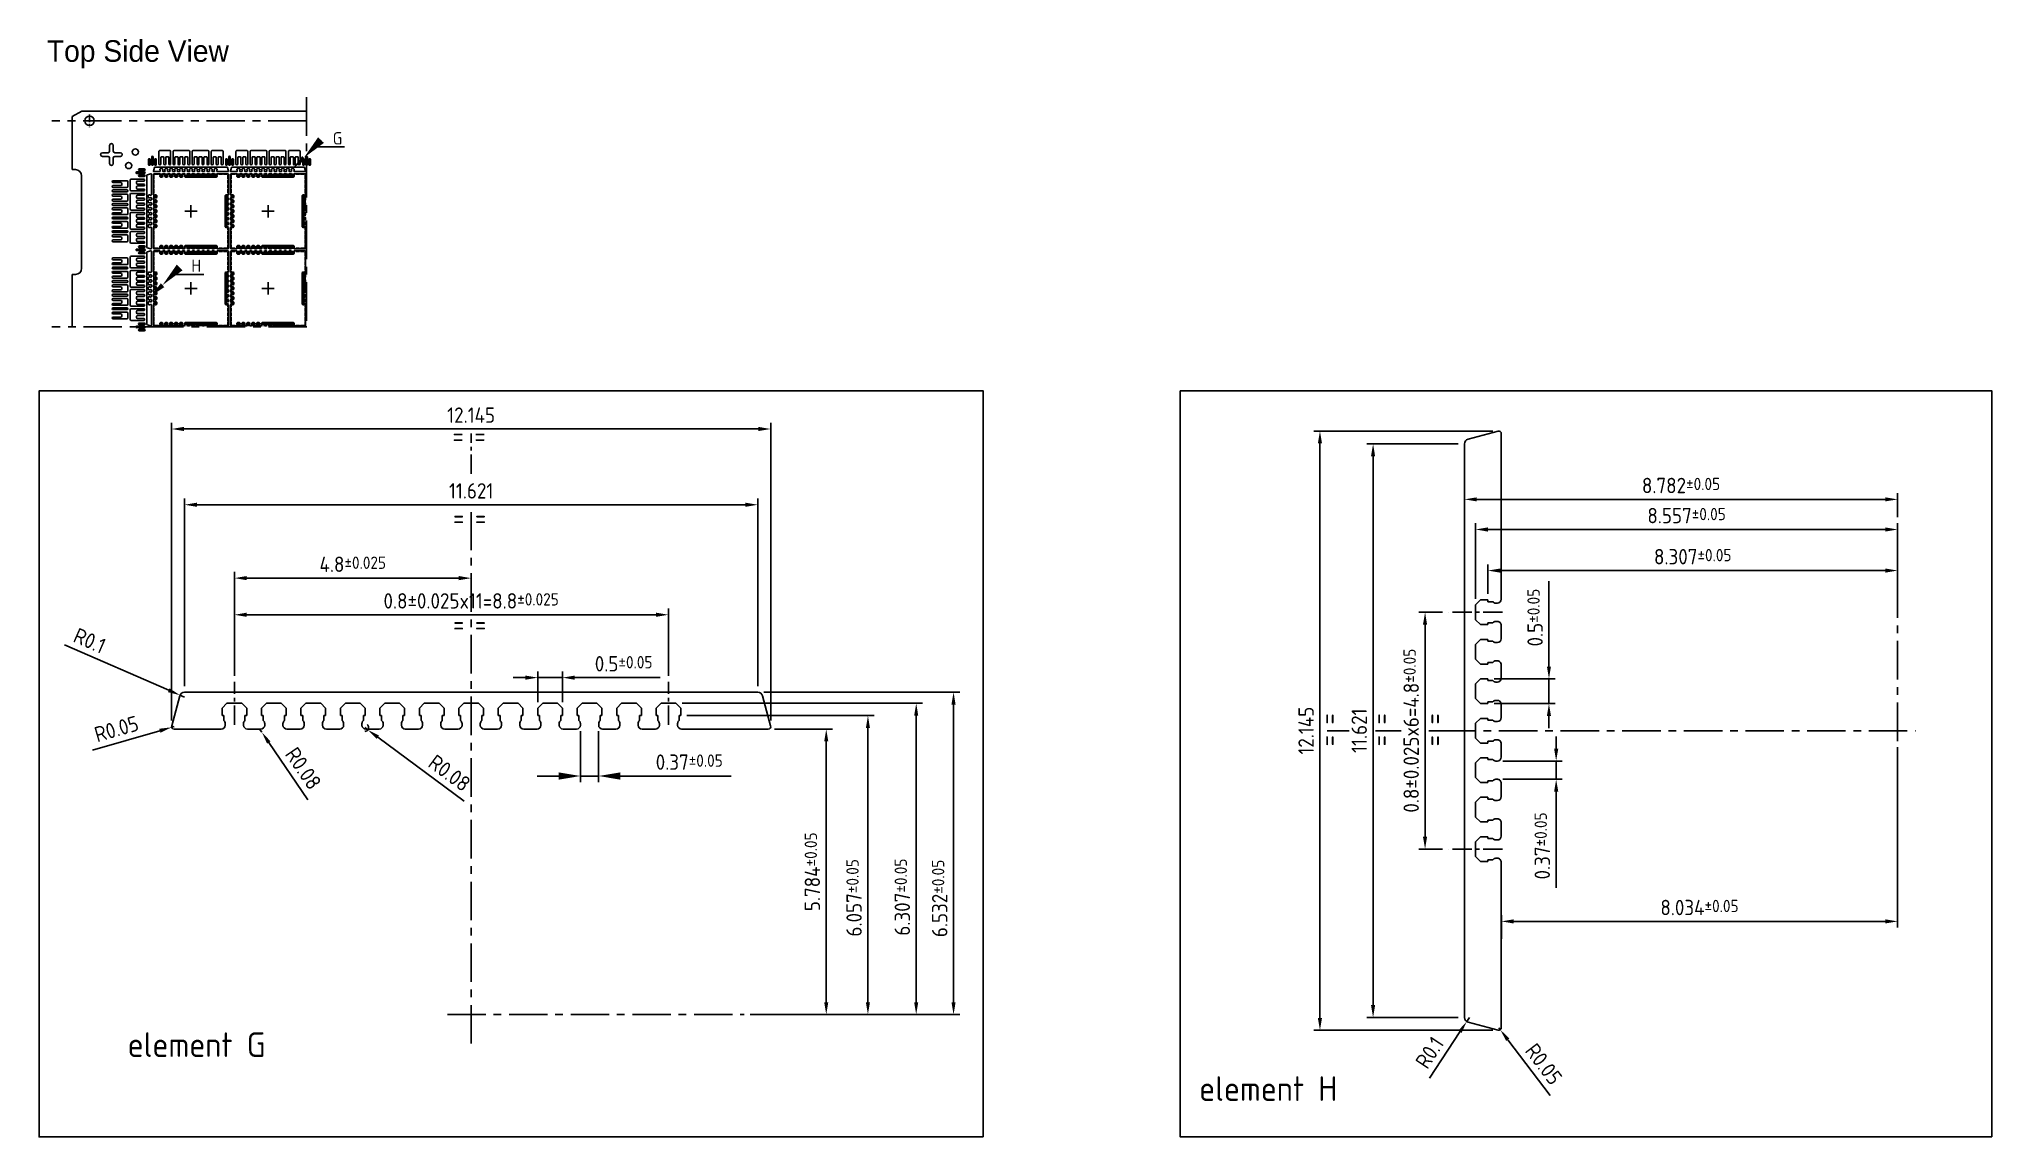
# Model space of a CAD drawing. Extents: x 856 to 1173, y 601 to 779.
import ezdxf
from ezdxf import colors
from ezdxf.entities.mleader import LeaderData, LeaderLine
from ezdxf.math import Vec2, Vec3

# ---------------------------------------------------------------- set-up
doc = ezdxf.new("R2010")
doc.units = 0
for name, pattern in [('AM_ISO02W050', [7.5, 6, -1.5]), ('AXES', [2, 1.25, -0.25, 0.25, -0.25]), ('CONTINU', [0])]:
    doc.linetypes.add(name, pattern=pattern)
for name, color, linetype, lineweight in [('AXIS', 4, 'AXES', 25), ('DIMENSIONS', 3, 'Continuous', 25), ('NOTES', 6, 'CONTINU', 25)]:
    doc.layers.add(name, color=color, linetype=linetype, lineweight=lineweight)
for name, color, linetype in [('bottom leadframe', 7, 'Continuous'), ('leadframe', 7, 'Continuous'), ('Outline', 6, 'AM_ISO02W050'), ('silver', 9, 'Continuous'), ('top leadframe', 5, 'Continuous')]:
    doc.layers.add(name, color=color, linetype=linetype)
doc.styles.get("Standard").update_dxf_attribs({"font": 'ISOCP.SHX', "bigfont": 'bigfont.shx'})
doc.dimstyles.new('ST standard', dxfattribs={"dimtxt": 2.5, "dimasz": 3.5, "dimexe": 1, "dimexo": 1, "dimgap": 1, "dimtad": 1, "dimdec": 3, "dimdsep": 46, "dimtxsty": 'STANDARD', "dimcen": 0, "dimclrd": 3, "dimclre": 3, "dimclrt": 1, "dimadec": 0, "dimazin": 2, "dimtol": 1, "dimtp": 0.1, "dimtm": 0.1, "dimtfac": 0.8, "dimtdec": 3, "dimtmove": 0, "dimatfit": 3, "dimfxl": 1, "dimtolj": 2, "dimlwd": -1, "dimlwe": -1, "dimarcsym": 1})
doc.dimstyles.new('ST standard$0', dxfattribs={"dimtxt": 2.5, "dimasz": 2, "dimexe": 1, "dimexo": 1, "dimgap": 1, "dimtad": 1, "dimdec": 3, "dimdsep": 46, "dimtxsty": 'STANDARD', "dimcen": 0, "dimclrd": 3, "dimclre": 3, "dimclrt": 1, "dimadec": 0, "dimazin": 2, "dimtol": 1, "dimtp": 0.1, "dimtm": 0.1, "dimtfac": 0.8, "dimtdec": 3, "dimtmove": 0, "dimatfit": 3, "dimfxl": 1, "dimtolj": 2, "dimlwd": -1, "dimlwe": -1, "dimarcsym": 1})

msp = doc.modelspace()

# ---------------------------------------------------------------- texts
at = {"layer": 'DIMENSIONS', "ltscale": 50}
for p in [(923.1813, 712.7866), (923.2717, 699.4755), (923.2717, 682.23)]:
    msp.add_text('= =', height=3, dxfattribs=at).set_placement(p)
for p in [(1066.671, 663.8606), (1075.1008, 663.8606), (1083.7415, 663.8606)]:
    msp.add_text('= =', height=3, rotation=90, dxfattribs=at).set_placement(p)
at = {"layer": 'DIMENSIONS', "color": 1, "ltscale": 50}
for s, p in [('element G', (870.4966, 613.5071)), ('element H', (1044.273, 606.3826))]:
    msp.add_text(s, height=4, dxfattribs=at).set_placement(p)
at = {"layer": 'NOTES', "insert": (857.4006, 778.3527), "char_height": 3.5, "attachment_point": 1}
msp.add_mtext_dynamic_manual_height_columns('{\\fPMingLiU|b0|i0|c136|p18;Top Side View}', width=42.027235, gutter_width=12.5, heights=[8.717], dxfattribs=at)

# ---------------------------------------------------------------- blocks, each defined once
blk = doc.blocks.new('*D6')
at = {"layer": 'Defpoints', "color": 0, "ltscale": 50, "transparency": 16777216}
for p in [(974.79, 715.32), (877.63, 667.04), (974.79, 667.07)]:
    blk.add_point(p, dxfattribs=at)
at = {"layer": 'DIMENSIONS', "color": 3, "linetype": 'ByBlock', "ltscale": 50, "transparency": 16777216}
for p, q in [((877.63, 668.04), (877.63, 716.32)), ((974.79, 668.07), (974.79, 716.32))]:
    blk.add_line(p, q, dxfattribs=at)
at = {"layer": 'DIMENSIONS', "color": 3, "ltscale": 50, "transparency": 16777216}
blk.add_line((879.63, 715.32), (972.79, 715.32), dxfattribs=at)
for points in [[(879.63, 715.66), (879.63, 714.99), (877.63, 715.32)], [(972.79, 715.66), (972.79, 714.99), (974.79, 715.32)]]:
    blk.add_solid(points, dxfattribs=at)
at = {"layer": 'DIMENSIONS', "color": 1, "ltscale": 50, "transparency": 16777216, "insert": (926.21, 717.57), "char_height": 2.5, "attachment_point": 5}
blk.add_mtext('\\A2;12.145', dxfattribs=at)
blk = doc.blocks.new('*D7')
at = {"layer": 'Defpoints', "color": 0, "ltscale": 50, "transparency": 16777216}
for p in [(972.7, 703.04), (879.73, 672.65), (972.7, 672.65)]:
    blk.add_point(p, dxfattribs=at)
at = {"layer": 'DIMENSIONS', "color": 3, "linetype": 'ByBlock', "ltscale": 50, "transparency": 16777216}
for p, q in [((879.73, 673.65), (879.73, 704.04)), ((972.7, 673.65), (972.7, 704.04))]:
    blk.add_line(p, q, dxfattribs=at)
at = {"layer": 'DIMENSIONS', "color": 3, "ltscale": 50, "transparency": 16777216}
blk.add_line((881.73, 703.04), (970.7, 703.04), dxfattribs=at)
for points in [[(881.73, 703.37), (881.73, 702.7), (879.73, 703.04)], [(970.7, 703.37), (970.7, 702.7), (972.7, 703.04)]]:
    blk.add_solid(points, dxfattribs=at)
at = {"layer": 'DIMENSIONS', "color": 1, "ltscale": 50, "transparency": 16777216, "insert": (926.21, 705.29), "char_height": 2.5, "attachment_point": 5}
blk.add_mtext('\\A2;11.621', dxfattribs=at)
blk = doc.blocks.new('*D8')
at = {"layer": 'AXIS', "color": 3, "linetype": 'ByBlock', "ltscale": 50, "transparency": 16777216}
for p, q in [((887.81, 675.32), (887.81, 692.14)), ((889.81, 691.14), (924.21, 691.14))]:
    blk.add_line(p, q, dxfattribs=at)
at = {"layer": 'AXIS', "color": 3, "ltscale": 50, "transparency": 16777216}
for points in [[(889.81, 691.48), (889.81, 690.81), (887.81, 691.14)], [(924.21, 691.48), (924.21, 690.81), (926.21, 691.14)]]:
    blk.add_solid(points, dxfattribs=at)
at = {"layer": 'Defpoints', "color": 0, "ltscale": 50, "transparency": 16777216}
for p in [(926.21, 691.14), (926.21, 691.14), (887.81, 674.32)]:
    blk.add_point(p, dxfattribs=at)
at = {"layer": 'AXIS', "color": 1, "ltscale": 50, "transparency": 16777216, "insert": (907.01, 693.39), "char_height": 2.5, "attachment_point": 5}
blk.add_mtext('\\A2;4.8{\\H2;±0.025}', dxfattribs=at)
blk = doc.blocks.new('*D9')
at = {"layer": 'AXIS', "color": 3, "linetype": 'ByBlock', "ltscale": 50, "transparency": 16777216}
for p, q in [((887.81, 675.32), (887.81, 686.2)), ((889.81, 685.2), (956.21, 685.2)), ((958.21, 675.32), (958.21, 686.2))]:
    blk.add_line(p, q, dxfattribs=at)
at = {"layer": 'AXIS', "color": 3, "ltscale": 50, "transparency": 16777216}
for points in [[(889.81, 685.54), (889.81, 684.87), (887.81, 685.2)], [(956.21, 685.54), (956.21, 684.87), (958.21, 685.2)]]:
    blk.add_solid(points, dxfattribs=at)
at = {"layer": 'Defpoints', "color": 0, "ltscale": 50, "transparency": 16777216}
for p in [(958.21, 685.2), (887.81, 674.32), (958.21, 674.32)]:
    blk.add_point(p, dxfattribs=at)
at = {"layer": 'AXIS', "color": 1, "ltscale": 50, "transparency": 16777216, "insert": (926.21, 687.45), "char_height": 2.5, "attachment_point": 5}
blk.add_mtext('\\A2;0.8%%P0.025x11=8.8{\\H2;±0.025}', dxfattribs=at)
blk = doc.blocks.new('*D10')
at = {"layer": 'AXIS', "color": 3, "linetype": 'ByBlock', "ltscale": 50, "transparency": 16777216}
for p, q in [((961.21, 668.85), (991.56, 668.85)), ((990.56, 622.39), (990.56, 666.85)), ((971.48, 620.39), (991.56, 620.39))]:
    blk.add_line(p, q, dxfattribs=at)
at = {"layer": 'AXIS', "color": 3, "ltscale": 50, "transparency": 16777216}
for points in [[(990.23, 666.85), (990.89, 666.85), (990.56, 668.85)], [(990.23, 622.39), (990.89, 622.39), (990.56, 620.39)]]:
    blk.add_solid(points, dxfattribs=at)
at = {"layer": 'Defpoints', "color": 0, "ltscale": 50, "transparency": 16777216}
for p in [(960.21, 668.85), (990.56, 668.85), (970.48, 620.39)]:
    blk.add_point(p, dxfattribs=at)
at = {"layer": 'AXIS', "color": 1, "ltscale": 50, "transparency": 16777216, "insert": (988.31, 639.31), "char_height": 2.5, "attachment_point": 5, "rotation": 90}
blk.add_mtext('\\A2;6.057{\\H2;±0.05}', dxfattribs=at)
blk = doc.blocks.new('*D11')
at = {"layer": 'AXIS', "color": 3, "linetype": 'ByBlock', "ltscale": 50, "transparency": 16777216}
for p, q in [((960.41, 670.85), (999.39, 670.85)), ((998.39, 622.39), (998.39, 668.85)), ((971.48, 620.39), (999.39, 620.39))]:
    blk.add_line(p, q, dxfattribs=at)
at = {"layer": 'AXIS', "color": 3, "ltscale": 50, "transparency": 16777216}
for points in [[(998.06, 668.85), (998.72, 668.85), (998.39, 670.85)], [(998.06, 622.39), (998.72, 622.39), (998.39, 620.39)]]:
    blk.add_solid(points, dxfattribs=at)
at = {"layer": 'Defpoints', "color": 0, "ltscale": 50, "transparency": 16777216}
for p in [(959.41, 670.85), (998.39, 670.85), (970.48, 620.39)]:
    blk.add_point(p, dxfattribs=at)
at = {"layer": 'AXIS', "color": 1, "ltscale": 50, "transparency": 16777216, "insert": (996.14, 639.42), "char_height": 2.5, "attachment_point": 5, "rotation": 90}
blk.add_mtext('\\A2;6.307{\\H2;±0.05}', dxfattribs=at)
blk = doc.blocks.new('*D12')
at = {"layer": 'AXIS', "color": 3, "linetype": 'ByBlock', "ltscale": 50, "transparency": 16777216}
for p, q in [((935.01, 675.01), (933.01, 675.01)), ((937.01, 671.05), (937.01, 676.01)), ((937.01, 675.01), (941.01, 675.01)), ((941.01, 671.05), (941.01, 676.01)), ((943.01, 675.01), (956.87, 675.01))]:
    blk.add_line(p, q, dxfattribs=at)
at = {"layer": 'AXIS', "color": 3, "ltscale": 50, "transparency": 16777216}
for points in [[(935.01, 675.34), (935.01, 674.67), (937.01, 675.01)], [(943.01, 675.34), (943.01, 674.67), (941.01, 675.01)]]:
    blk.add_solid(points, dxfattribs=at)
at = {"layer": 'Defpoints', "color": 0, "ltscale": 50, "transparency": 16777216}
for p in [(941.01, 675.01), (937.01, 670.05), (941.01, 670.05)]:
    blk.add_point(p, dxfattribs=at)
at = {"layer": 'AXIS', "color": 1, "ltscale": 50, "transparency": 16777216, "insert": (950.94, 677.26), "char_height": 2.5, "attachment_point": 5}
blk.add_mtext('\\A2;0.5{\\H2;±0.05}', dxfattribs=at)
blk = doc.blocks.new('*D13')
at = {"layer": 'AXIS', "color": 3, "linetype": 'ByBlock', "ltscale": 50, "transparency": 16777216}
for p, q in [((943.93, 666.31), (943.93, 658.06)), ((946.89, 666.31), (946.89, 658.06)), ((940.43, 659.06), (936.93, 659.06)), ((943.93, 659.06), (946.89, 659.06)), ((950.39, 659.06), (968.38, 659.06))]:
    blk.add_line(p, q, dxfattribs=at)
at = {"layer": 'AXIS', "color": 3, "ltscale": 50, "transparency": 16777216}
for points in [[(940.43, 659.64), (940.43, 658.47), (943.93, 659.06)], [(950.39, 659.64), (950.39, 658.47), (946.89, 659.06)]]:
    blk.add_solid(points, dxfattribs=at)
at = {"layer": 'Defpoints', "color": 0, "ltscale": 50, "transparency": 16777216}
for p in [(943.93, 667.31), (946.89, 667.31), (946.89, 659.06)]:
    blk.add_point(p, dxfattribs=at)
at = {"layer": 'AXIS', "color": 1, "ltscale": 50, "transparency": 16777216, "insert": (961.58, 661.31), "char_height": 2.5, "attachment_point": 5}
blk.add_mtext('\\A2;0.37{\\H2;±0.05}', dxfattribs=at)
blk = doc.blocks.new('*D14')
at = {"layer": 'AXIS', "color": 3, "linetype": 'ByBlock', "ltscale": 50, "transparency": 16777216}
for p, q in [((975.39, 666.67), (984.8, 666.67)), ((983.8, 664.67), (983.8, 622.39)), ((971.48, 620.39), (984.8, 620.39))]:
    blk.add_line(p, q, dxfattribs=at)
at = {"layer": 'AXIS', "color": 3, "ltscale": 50, "transparency": 16777216}
for points in [[(983.47, 664.67), (984.13, 664.67), (983.8, 666.67)], [(983.47, 622.39), (984.13, 622.39), (983.8, 620.39)]]:
    blk.add_solid(points, dxfattribs=at)
at = {"layer": 'Defpoints', "color": 0, "ltscale": 50, "transparency": 16777216}
for p in [(974.39, 666.67), (970.48, 620.39), (983.8, 620.39)]:
    blk.add_point(p, dxfattribs=at)
at = {"layer": 'AXIS', "color": 1, "ltscale": 50, "transparency": 16777216, "insert": (981.55, 643.53), "char_height": 2.5, "attachment_point": 5, "rotation": 90}
blk.add_mtext('\\A2;5.784{\\H2;±0.05}', dxfattribs=at)
blk = doc.blocks.new('*D15')
at = {"layer": 'AXIS', "color": 3, "linetype": 'ByBlock', "ltscale": 50, "transparency": 16777216}
for p, q in [((973.7, 672.65), (1005.45, 672.65)), ((1004.45, 670.65), (1004.45, 622.39)), ((971.48, 620.39), (1005.45, 620.39))]:
    blk.add_line(p, q, dxfattribs=at)
at = {"layer": 'AXIS', "color": 3, "ltscale": 50, "transparency": 16777216}
for points in [[(1004.11, 670.65), (1004.78, 670.65), (1004.45, 672.65)], [(1004.11, 622.39), (1004.78, 622.39), (1004.45, 620.39)]]:
    blk.add_solid(points, dxfattribs=at)
at = {"layer": 'Defpoints', "color": 0, "ltscale": 50, "transparency": 16777216}
for p in [(972.7, 672.65), (970.48, 620.39), (1004.45, 620.39)]:
    blk.add_point(p, dxfattribs=at)
at = {"layer": 'AXIS', "color": 1, "ltscale": 50, "transparency": 16777216, "insert": (1002.2, 639.21), "char_height": 2.5, "attachment_point": 5, "rotation": 90}
blk.add_mtext('\\A2;6.532{\\H2;±0.05}', dxfattribs=at)
blk = doc.blocks.new('*D21')
at = {"layer": 'Defpoints', "color": 0, "ltscale": 50, "transparency": 16777216}
for p in [(877.65, 666.96), (878.03, 667.07)]:
    blk.add_point(p, dxfattribs=at)
at = {"layer": 'DIMENSIONS', "color": 3, "ltscale": 50, "transparency": 16777216}
for p, q in [((864.82, 663.24), (875.73, 666.4)), ((878.03, 667.07), (877.65, 666.96))]:
    blk.add_line(p, q, dxfattribs=at)
blk.add_solid([(875.63, 666.72), (875.82, 666.08), (877.65, 666.96)], dxfattribs=at)
at = {"layer": 'DIMENSIONS', "color": 1, "ltscale": 50, "transparency": 16777216, "insert": (868.69, 666.7), "char_height": 2.5, "attachment_point": 5, "rotation": 16.1615}
blk.add_mtext('\\A2;R0.05', dxfattribs=at)
blk = doc.blocks.new('*D22')
at = {"layer": 'Defpoints', "color": 0, "ltscale": 50, "transparency": 16777216}
for p in [(878.99, 672.17), (879.73, 671.85)]:
    blk.add_point(p, dxfattribs=at)
at = {"layer": 'DIMENSIONS', "color": 3, "ltscale": 50, "transparency": 16777216}
for p, q in [((860.24, 680.33), (877.16, 672.97)), ((879.73, 671.85), (878.99, 672.17))]:
    blk.add_line(p, q, dxfattribs=at)
blk.add_solid([(877.29, 673.27), (877.03, 672.66), (878.99, 672.17)], dxfattribs=at)
at = {"layer": 'DIMENSIONS', "color": 1, "ltscale": 50, "transparency": 16777216, "insert": (864.35, 681), "char_height": 2.5, "attachment_point": 5, "rotation": 336.4764}
blk.add_mtext('\\A2;R0.1', dxfattribs=at)
blk = doc.blocks.new('*D23')
at = {"layer": 'Defpoints', "color": 0, "ltscale": 50, "transparency": 16777216}
for p in [(891.91, 666.67), (892.27, 666.15)]:
    blk.add_point(p, dxfattribs=at)
at = {"layer": 'DIMENSIONS', "color": 3, "ltscale": 50, "transparency": 16777216}
for p, q in [((891.91, 666.67), (892.27, 666.15)), ((899.74, 655.2), (893.4, 664.49))]:
    blk.add_line(p, q, dxfattribs=at)
blk.add_solid([(893.68, 664.68), (893.12, 664.31), (892.27, 666.15)], dxfattribs=at)
at = {"layer": 'DIMENSIONS', "color": 1, "ltscale": 50, "transparency": 16777216, "insert": (898.99, 660.29), "char_height": 2.5, "attachment_point": 5, "rotation": 304.2874}
blk.add_mtext('\\A2;R0.08', dxfattribs=at)
blk = doc.blocks.new('*D24')
at = {"layer": 'Defpoints', "color": 0, "ltscale": 50, "transparency": 16777216}
for p in [(908.95, 666.92), (909.47, 666.54)]:
    blk.add_point(p, dxfattribs=at)
at = {"layer": 'DIMENSIONS', "color": 3, "ltscale": 50, "transparency": 16777216}
for p, q in [((908.95, 666.92), (909.47, 666.54)), ((925.07, 654.98), (911.07, 665.35))]:
    blk.add_line(p, q, dxfattribs=at)
at = {"layer": 'DIMENSIONS', "color": 3, "linetype": 'ByBlock', "ltscale": 50, "transparency": 16777216}
blk.add_arc((908.95, 666.92), 0.64, 269.5247, 53.0072, dxfattribs=at)
at = {"layer": 'DIMENSIONS', "color": 3, "ltscale": 50, "transparency": 16777216}
blk.add_solid([(911.27, 665.62), (910.88, 665.08), (909.47, 666.54)], dxfattribs=at)
at = {"layer": 'DIMENSIONS', "color": 1, "ltscale": 50, "transparency": 16777216, "insert": (922.7, 659.54), "char_height": 2.5, "attachment_point": 5, "rotation": 323.4825}
blk.add_mtext('\\A2;R0.08', dxfattribs=at)
blk = doc.blocks.new('top fiducial')
at = {"layer": 'top leadframe', "ltscale": 50}
for p, q in [((1.16, 0.12), (-0.06, 0.12)), ((1.16, 0.62), (0.34, 0.62)), ((1.16, 0.38), (0.34, 0.38)), ((1.16, -0.12), (-0.06, -0.12)), ((1.16, -0.38), (0.34, -0.38)), ((1.16, -0.62), (0.34, -0.62))]:
    blk.add_line(p, q, dxfattribs=at)
for centre, start, end in [((-0.06, 0), 90, 270), ((0.34, 0.5), 90, 270), ((1.16, 0.5), 270, 90), ((1.16, 0), 270, 90), ((0.34, -0.5), 90, 270), ((1.16, -0.5), 270, 90)]:
    blk.add_arc(centre, 0.125, start, end, dxfattribs=at)
blk = doc.blocks.new('12x12 outline')
at = {"layer": 'AXIS', "ltscale": 50}
for p, q in [((0, -1.05), (0, 0.95)), ((-1, -0.05), (1, -0.05))]:
    blk.add_line(p, q, dxfattribs=at)
at = {"layer": 'Outline', "ltscale": 0.1}
for p, q in [((-6, -6.05), (-6, 5.95)), ((-6, 5.95), (6, 5.95)), ((6, -6.05), (6, 5.95)), ((-6, -6.05), (6, -6.05))]:
    blk.add_line(p, q, dxfattribs=at)
at = {"layer": 'top leadframe', "ltscale": 50}
blk.add_line((0, -0.05), (0, -0.05), dxfattribs=at)
blk = doc.blocks.new('external slots vertical A')
at = {"layer": 'top leadframe'}
for p, q in [((0, -1.2), (0, 1.2)), ((2.17, 1.35), (0.15, 1.35)), ((1, 0.7), (1, 0.9)), ((1, -0.1), (1, 0.1)), ((2.17, 1.05), (1.15, 1.05)), ((2.17, 0.55), (1.15, 0.55)), ((2.17, 0.25), (1.15, 0.25)), ((2.17, -1.35), (0.15, -1.35)), ((1, -0.9), (1, -0.7)), ((2.17, -0.25), (1.15, -0.25)), ((2.17, -0.55), (1.15, -0.55)), ((2.17, -1.05), (1.15, -1.05))]:
    blk.add_line(p, q, dxfattribs=at)
for centre, start, end in [((0.15, 1.2), 90, 180), ((1.15, 0.9), 90, 180), ((1.15, 0.7), 180, 270), ((1.15, 0.1), 90, 180), ((2.17, 1.2), 270, 90), ((2.17, 0.4), 270, 90), ((0.15, -1.2), 180, 270), ((1.15, -0.1), 180, 270), ((1.15, -0.7), 90, 180), ((1.15, -0.9), 180, 270), ((2.17, -0.4), 270, 90), ((2.17, -1.2), 270, 90)]:
    blk.add_arc(centre, 0.15, start, end, dxfattribs=at)
blk = doc.blocks.new('lead top horizhontal small')
at = {"layer": 'top leadframe'}
for p, q in [((-0.8, 0), (0.8, 0)), ((-0.95, -2.175), (-0.95, -0.15)), ((-0.65, -2.175), (-0.65, -1.15)), ((-0.5, -1), (-0.3, -1)), ((-0.15, -2.175), (-0.15, -1.15)), ((0.15, -2.175), (0.15, -1.15)), ((0.3, -1), (0.5, -1)), ((0.65, -2.175), (0.65, -1.15)), ((0.95, -2.175), (0.95, -0.15))]:
    blk.add_line(p, q, dxfattribs=at)
for centre, start, end in [((-0.8, -0.15), 90, 180), ((0.8, -0.15), 0, 90), ((-0.8, -2.175), 180, 0), ((-0.5, -1.15), 90, 180), ((-0.3, -1.15), 360, 90), ((0, -2.175), 180, 0), ((0.3, -1.15), 90, 180), ((0.5, -1.15), 0, 90), ((0.8, -2.175), 180, 0)]:
    blk.add_arc(centre, 0.15, start, end, dxfattribs=at)
blk = doc.blocks.new('lead top horizhontal new A')
at = {"layer": 'leadframe', "xscale": -1, "rotation": 180}
for p in [(-29.5, 6.7), (-21, 6.7)]:
    blk.add_blockref('lead top horizhontal small', p, dxfattribs=at)
at = {"layer": 'top leadframe', "ltscale": 50, "xscale": -1, "rotation": 270}
for p in [(-26.8, 6.7), (-23.7, 6.7)]:
    blk.add_blockref('external slots vertical A', p, dxfattribs=at)
blk = doc.blocks.new('lead top new 1')
at = {"layer": 'top leadframe', "ltscale": 50}
for p, q in [((0.015, 0.423), (0.115, 0.523)), ((0.015, 0.273), (0.015, 0.423)), ((0.115, 0.523), (0.415, 0.523)), ((0.415, 0.523), (0.515, 0.423)), ((0.515, 0.423), (0.515, 0.273)), ((0.05, 0.273), (0.015, 0.273)), ((0.05, 0.173), (0.05, 0.273)), ((0.08, 0.111), (0.08, 0.08)), ((0.45, 0.111), (0.45, 0.08)), ((0.48, 0.173), (0.48, 0.273)), ((0.515, 0.273), (0.48, 0.273))]:
    blk.add_line(p, q, dxfattribs=at)
for centre, start, end in [((0, 0.08), 270, 0), ((0, 0.111), 0, 51.3178), ((0.53, 0.111), 128.6822, 180), ((0.53, 0.08), 180, 270)]:
    blk.add_arc(centre, 0.08, start, end, dxfattribs=at)
blk = doc.blocks.new('lead top horizhontal 12x12')
at = {"layer": 'top leadframe', "ltscale": 50}
for p, q in [((-5.811, 0), (5.811, 0)), ((-6.023, -0.748), (-5.065, -0.748)), ((-4.535, -0.748), (-4.265, -0.748)), ((-3.735, -0.748), (-3.465, -0.748)), ((-2.935, -0.748), (-2.665, -0.748)), ((-2.135, -0.748), (-1.865, -0.748)), ((-1.335, -0.748), (-1.065, -0.748)), ((-0.535, -0.748), (-0.265, -0.748)), ((0.265, -0.748), (0.535, -0.748)), ((1.065, -0.748), (1.335, -0.748)), ((1.865, -0.748), (2.135, -0.748)), ((2.665, -0.748), (2.935, -0.748)), ((3.465, -0.748), (3.735, -0.748)), ((6.023, -0.748), (4.265, -0.748))]:
    blk.add_line(p, q, dxfattribs=at)
at = {"layer": 'top leadframe'}
for p, q in [((-6.071, -0.685), (-5.907, -0.074)), ((6.071, -0.685), (5.907, -0.074))]:
    blk.add_line(p, q, dxfattribs=at)
for centre, radius, start, end in [((-5.811, -0.1), 0.1, 90, 165), ((5.811, -0.1), 0.1, 15, 90), ((-6.023, -0.697), 0.05, 165, 270), ((6.023, -0.697), 0.05, 270, 15)]:
    blk.add_arc(centre, radius, start, end, dxfattribs=at)
at = {"layer": 'leadframe', "ltscale": 50}
for p in [(-5.065, -0.748), (-4.265, -0.748)]:
    blk.add_blockref('lead top new 1', p, dxfattribs=at)
at = {"layer": 'top leadframe', "ltscale": 50}
for p in [(-3.465, -0.748), (-2.665, -0.748), (-1.865, -0.748), (-1.065, -0.748), (-0.265, -0.748), (0.535, -0.748), (1.335, -0.748), (2.135, -0.748), (2.935, -0.748), (3.735, -0.748)]:
    blk.add_blockref('lead top new 1', p, dxfattribs=at)
blk = doc.blocks.new('external slots vertical B')
at = {"layer": 'NOTES'}
blk.add_line((-0.15, 0.55), (-2.375, 0.55), dxfattribs=at)
at = {"layer": 'top leadframe'}
for p, q in [((-0.15, 0.55), (-2.375, 0.55)), ((-1.15, 0.25), (-2.375, 0.25)), ((-1, -0.1), (-1, 0.1)), ((0, -0.4), (0, 0.4)), ((-1.15, -0.25), (-2.375, -0.25)), ((-0.15, -0.55), (-2.375, -0.55))]:
    blk.add_line(p, q, dxfattribs=at)
for centre, start, end in [((-2.375, 0.4), 90, 270), ((-1.15, 0.1), 0, 90), ((-0.15, 0.4), 0, 90), ((-2.375, -0.4), 90, 270), ((-1.15, -0.1), 270, 0), ((-0.15, -0.4), 270, 0)]:
    blk.add_arc(centre, 0.15, start, end, dxfattribs=at)
blk = doc.blocks.new('external slots vertical C')
at = {"layer": 'top leadframe'}
for p, q in [((-0.15, 0.19), (-2.38, 0.19)), ((-0.15, -0.11), (-2.38, -0.11))]:
    blk.add_line(p, q, dxfattribs=at)
for centre, start, end in [((-2.38, 0.04), 90, 270), ((-0.15, 0.04), 270, 90)]:
    blk.add_arc(centre, 0.15, start, end, dxfattribs=at)
blk = doc.blocks.new('external slots vertical')
at = {"layer": 'AXIS', "xscale": -1, "rotation": 180}
for p in [(-37.79, 124.5), (-37.79, 122.3)]:
    blk.add_blockref('external slots vertical B', p, dxfattribs=at)
at = {"layer": 'AXIS'}
for name, p in [('external slots vertical C', (-37.79, 123.36)), ('external slots vertical C', (-37.79, 121.16)), ('external slots vertical B', (-37.79, 120.1)), ('external slots vertical A', (-37.39, 121.65)), ('external slots vertical C', (-37.79, 118.96)), ('external slots vertical B', (-37.79, 117.9)), ('external slots vertical A', (-37.39, 118.55)), ('external slots vertical C', (-37.79, 116.76)), ('external slots vertical B', (-37.79, 115.7))]:
    blk.add_blockref(name, p, dxfattribs=at)
at = {"layer": 'leadframe', "ltscale": 50, "rotation": 90}
for p in [(-37.39, 124.35), (-37.39, 115.85)]:
    blk.add_blockref('lead top horizhontal small', p, dxfattribs=at)
blk = doc.blocks.new('leadframe top 12x12 vertical')
at = {"layer": 'top leadframe'}
for p, q in [((0.685, 6.071), (0.074, 5.907)), ((0.685, -6.071), (0.074, -5.907))]:
    blk.add_line(p, q, dxfattribs=at)
at = {"layer": 'top leadframe', "ltscale": 50}
for p, q in [((0.747, 6.023), (0.747, 2.665)), ((0, -5.811), (0, 5.811)), ((0.747, 1.865), (0.747, 2.135)), ((0.747, 1.065), (0.747, 1.335)), ((0.747, 0.265), (0.747, 0.535)), ((0.747, -0.535), (0.747, -0.265)), ((0.747, -1.335), (0.747, -1.065)), ((0.747, -2.135), (0.747, -1.865)), ((0.747, -6.023), (0.747, -2.665))]:
    blk.add_line(p, q, dxfattribs=at)
at = {"layer": 'top leadframe'}
for centre, radius, start, end in [((0.697, 6.023), 0.05, 0, 105), ((0.1, 5.811), 0.1, 105, 180), ((0.1, -5.811), 0.1, 180, 255), ((0.697, -6.023), 0.05, 255, 360)]:
    blk.add_arc(centre, radius, start, end, dxfattribs=at)
at = {"layer": 'top leadframe', "ltscale": 50, "rotation": 90.00000000000003}
for p in [(0.747, 2.135), (0.747, 1.335), (0.747, 0.535), (0.747, -0.265), (0.747, -1.065), (0.747, -1.865), (0.747, -2.665)]:
    blk.add_blockref('lead top new 1', p, dxfattribs=at)
blk = doc.blocks.new('lead top new 1 hor')
at = {"layer": 'bottom leadframe', "ltscale": 50}
for p, q in [((-0.07, 0.08), (-0.11, 0.08)), ((-0.11, 0.08), (-0.08, 0.08))]:
    blk.add_line(p, q, dxfattribs=at)
blk.add_arc((-0.11, 0), 0.08, 90, 141.3178, dxfattribs=at)
at = {"layer": 'top leadframe', "ltscale": 50}
for p, q in [((-0.52, 0.41), (-0.42, 0.51)), ((-0.52, 0.11), (-0.52, 0.41)), ((-0.42, 0.01), (-0.52, 0.11)), ((-0.42, 0.51), (-0.27, 0.51)), ((-0.27, 0.01), (-0.42, 0.01)), ((-0.27, 0.51), (-0.27, 0.48)), ((-0.17, 0.48), (-0.27, 0.48)), ((-0.17, 0.05), (-0.27, 0.05)), ((-0.27, 0.05), (-0.27, 0.01)), ((-0.11, 0.45), (-0.07, 0.45)), ((-0.11, 0.08), (-0.07, 0.08))]:
    blk.add_line(p, q, dxfattribs=at)
for centre, radius, start, end in [((-0.11, 0.53), 0.08, 218.6822, 270), ((-0.11, 0), 0.08, 90, 141.3178), ((-0.07, 0.52), 0.07, 270, 0), ((-0.07, 0.01), 0.07, 0, 90)]:
    blk.add_arc(centre, radius, start, end, dxfattribs=at)
blk = doc.blocks.new('silver on lead')
at = {"layer": 'silver', "ltscale": 50}
h = blk.add_hatch(dxfattribs=at)
h.set_pattern_fill('ANSI31', color=256, scale=0.025)
h.set_pattern_definition([(45, (1182.793325, -72.55297), (-0.056126601, 0.056126601), [])])
h.paths.add_polyline_path([(0.22, -0.11), (0.14, -0.03), (-0.14, -0.03), (-0.22, -0.11), (-0.22, -0.22), (-0.19, -0.22), (-0.19, -0.34, -0.196262), (-0.16, -0.41), (0.16, -0.41, -0.196262), (0.19, -0.34), (0.19, -0.22), (0.22, -0.22)])
for p, q in [((-0.14, -0.03), (-0.22, -0.11)), ((-0.22, -0.11), (-0.22, -0.22)), ((-0.22, -0.22), (-0.19, -0.22)), ((-0.19, -0.22), (-0.19, -0.34)), ((-0.16, -0.41), (0.16, -0.41)), ((-0.14, -0.03), (0.14, -0.03)), ((0.14, -0.03), (0.22, -0.11)), ((0.22, -0.22), (0.19, -0.22)), ((0.19, -0.22), (0.19, -0.34)), ((0.22, -0.11), (0.22, -0.22))]:
    blk.add_line(p, q, dxfattribs=at)
for centre, start, end in [((-0.26, -0.41), 0, 44.4153), ((0.26, -0.41), 135.5847, 180)]:
    blk.add_arc(centre, 0.105, start, end, dxfattribs=at)
blk = doc.blocks.new('power bar')
at = {"layer": 'leadframe', "ltscale": 50}
h = blk.add_hatch(dxfattribs=at)
h.set_pattern_fill('ANSI31', color=256, scale=0.025)
h.set_pattern_definition([(45, (178.85192, -110.24927), (-0.0561266, 0.0561266), [])])
h.paths.add_polyline_path([(2.62, -0.11), (2.54, -0.03), (-2.54, -0.03), (-2.62, -0.11), (-2.62, -0.23), (2.62, -0.23)])
for p, q in [((-2.54, -0.03), (-2.62, -0.11)), ((-2.62, -0.11), (-2.62, -0.23)), ((2.62, -0.23), (-2.62, -0.23)), ((2.54, -0.03), (-2.54, -0.03)), ((2.54, -0.03), (2.62, -0.11)), ((2.62, -0.11), (2.62, -0.23))]:
    blk.add_line(p, q, dxfattribs=at)
at = {"layer": 'top leadframe', "ltscale": 50}
for p, q in [((-2.55, 0), (-2.65, -0.1)), ((2.55, 0), (-2.55, 0)), ((2.55, 0), (2.65, -0.1)), ((-2.65, -0.1), (-2.65, -0.25)), ((-2.65, -0.25), (-2.61, -0.25)), ((-2.65, -0.25), (-2.61, -0.25)), ((-2.65, -0.25), (-2.61, -0.25)), ((-2.61, -0.35), (-2.61, -0.25)), ((-2.61, -0.25), (-2.61, -0.35)), ((-2.59, -0.41, 0), (-2.59, -0.44, 0)), ((-2.59, -0.41), (-2.59, -0.45)), ((-2.21, -0.41), (-2.21, -0.45)), ((-2.18, -0.32), (-2.18, -0.35)), ((-1.86, -0.52), (-2.15, -0.52)), ((-2.15, -0.28), (-1.86, -0.28)), ((-1.82, -0.35), (-1.82, -0.32)), ((-1.79, -0.41), (-1.79, -0.45)), ((-1.79, -0.41, 0), (-1.79, -0.44, 0)), ((-1.41, -0.41), (-1.41, -0.45)), ((-1.38, -0.32), (-1.38, -0.35)), ((-1.06, -0.52), (-1.35, -0.52)), ((-1.35, -0.28), (-1.06, -0.28)), ((-1.02, -0.35), (-1.02, -0.32)), ((-0.99, -0.41), (-0.99, -0.45)), ((-0.99, -0.41, 0), (-0.99, -0.44, 0)), ((-0.61, -0.41), (-0.61, -0.45)), ((-0.58, -0.32), (-0.58, -0.35)), ((-0.26, -0.52), (-0.55, -0.52)), ((-0.55, -0.28), (-0.26, -0.28)), ((-0.22, -0.35), (-0.22, -0.32)), ((-0.19, -0.41), (-0.19, -0.45)), ((-0.19, -0.41, 0), (-0.19, -0.44, 0)), ((0.19, -0.41), (0.19, -0.45)), ((0.22, -0.32), (0.22, -0.35)), ((0.54, -0.52), (0.25, -0.52)), ((0.25, -0.28), (0.54, -0.28)), ((0.58, -0.35), (0.58, -0.32)), ((0.61, -0.41), (0.61, -0.45)), ((0.61, -0.41, 0), (0.61, -0.44, 0)), ((0.99, -0.41), (0.99, -0.45)), ((1.02, -0.32), (1.02, -0.35)), ((1.34, -0.52), (1.05, -0.52)), ((1.05, -0.28), (1.34, -0.28)), ((1.38, -0.35), (1.38, -0.32)), ((1.41, -0.41), (1.41, -0.45)), ((1.41, -0.41, 0), (1.41, -0.44, 0)), ((1.79, -0.41), (1.79, -0.45)), ((1.82, -0.32), (1.82, -0.35)), ((2.14, -0.52), (1.85, -0.52)), ((1.85, -0.28), (2.14, -0.28)), ((2.18, -0.35), (2.18, -0.32)), ((2.21, -0.41), (2.21, -0.45)), ((2.21, -0.41, 0), (2.21, -0.44, 0)), ((2.59, -0.41), (2.59, -0.45, 0)), ((2.65, -0.25), (2.61, -0.25)), ((2.65, -0.25), (2.61, -0.25)), ((2.61, -0.25), (2.61, -0.35)), ((2.65, -0.1), (2.65, -0.25))]:
    blk.add_line(p, q, dxfattribs=at)
for centre, radius, start, end in [((-2.66, -0.45), 0.07, 270, 0), ((-2.66, -0.41), 0.08, 0, 51.3178), ((-2.14, -0.41), 0.08, 128.6822, 180), ((-2.15, -0.45), 0.07, 180, 270), ((-2.15, -0.32), 0.04, 90, 180), ((-1.86, -0.32), 0.04, 0, 90), ((-1.86, -0.45), 0.07, 270, 0), ((-1.86, -0.41, 0), 0.08, 0, 51.3178), ((-1.34, -0.41), 0.08, 128.6822, 180), ((-1.35, -0.45), 0.07, 180, 270), ((-1.35, -0.32), 0.04, 90, 180), ((-1.06, -0.32), 0.04, 0, 90), ((-1.06, -0.45), 0.07, 270, 0), ((-1.06, -0.41, 0), 0.08, 0, 51.3178), ((-0.54, -0.41), 0.08, 128.6822, 180), ((-0.55, -0.45), 0.07, 180, 270), ((-0.55, -0.32), 0.04, 90, 180), ((-0.26, -0.32), 0.04, 0, 90), ((-0.26, -0.45), 0.07, 270, 0), ((-0.26, -0.41, 0), 0.08, 0, 51.3178), ((0.26, -0.41), 0.08, 128.6822, 180), ((0.25, -0.45), 0.07, 180, 270), ((0.25, -0.32), 0.04, 90, 180), ((0.54, -0.32), 0.04, 0, 90), ((0.54, -0.45), 0.07, 270, 0), ((0.54, -0.41, 0), 0.08, 0, 51.3178), ((1.06, -0.41), 0.08, 128.6822, 180), ((1.05, -0.45), 0.07, 180, 270), ((1.05, -0.32), 0.04, 90, 180), ((1.34, -0.32), 0.04, 0, 90), ((1.34, -0.45), 0.07, 270, 0), ((1.34, -0.41, 0), 0.08, 0, 51.3178), ((1.86, -0.41), 0.08, 128.6822, 180), ((1.85, -0.45), 0.07, 180, 270), ((1.85, -0.32), 0.04, 90, 180), ((2.14, -0.32), 0.04, 0, 90), ((2.14, -0.45), 0.07, 270, 0), ((2.14, -0.41, 0), 0.08, 0, 51.3178), ((2.66, -0.41), 0.08, 128.6822, 180), ((2.66, -0.45), 0.07, 180, 270)]:
    blk.add_arc(centre, radius, start, end, dxfattribs=at)
blk = doc.blocks.new('leadframe top 12x12')
at = {"layer": 'top leadframe', "ltscale": 50}
for p, q in [((-6.07, 2.65), (-6.07, 6)), ((-5.05, 6.07), (-6, 6.07)), ((-4.55, 6.07), (-4.25, 6.07)), ((-3.75, 6.07), (-3.45, 6.07)), ((-2.95, 6.07), (-2.66, 6.07)), ((-2.15, 6.07), (-1.85, 6.07)), ((-1.35, 6.07), (-1.06, 6.07)), ((4.26, 6.07), (6, 6.07)), ((6.07, 2.65), (6.07, 6)), ((-6.07, 2.15), (-6.07, 1.85)), ((-6.07, 1.35), (-6.07, 1.05)), ((-6.07, 0.55), (-6.07, 0.25)), ((-6.07, -0.25), (-6.07, -0.55)), ((-6.07, -1.06), (-6.07, -1.35)), ((-6.07, -1.85), (-6.07, -2.15)), ((-6.07, -2.66), (-6.07, -6)), ((6.07, -2.66), (6.07, -6)), ((-5.05, -6.07), (-6, -6.07)), ((-4.55, -6.07), (-4.25, -6.07)), ((-3.75, -6.07), (-3.45, -6.07)), ((-2.95, -6.07), (-2.66, -6.07)), ((-2.15, -6.07), (-1.85, -6.07)), ((-1.35, -6.07), (-1.06, -6.07)), ((4.26, -6.07), (6, -6.07))]:
    blk.add_line(p, q, dxfattribs=at)
for centre, start, end in [((-6, 6), 90, 180), ((6, 6), 359.9691, 90.0309), ((-6, -6), 180, 270), ((6, -6), 269.9691, 0.0309)]:
    blk.add_arc(centre, 0.0725, start, end, dxfattribs=at)
at = {"layer": 'AXIS', "rotation": 90}
for p in [(-4.54, 6.07), (-3.74, 6.07), (-2.94, 6.07), (-2.14, 6.07), (-1.34, 6.07)]:
    blk.add_blockref('lead top new 1 hor', p, dxfattribs=at)
at = {"layer": 'AXIS', "xscale": -1}
for p in [(-6.07, 2.14), (-6.07, 1.34), (-6.07, 0.54), (-6.07, -0.26), (-6.07, -1.06), (-6.07, -1.86), (-6.07, -2.66)]:
    blk.add_blockref('lead top new 1 hor', p, dxfattribs=at)
at = {"layer": 'AXIS', "xscale": -1.000000000000003, "rotation": 90}
for p in [(-4.54, -6.07), (-3.74, -6.07), (-2.94, -6.07), (-2.14, -6.07), (-1.34, -6.07)]:
    blk.add_blockref('lead top new 1 hor', p, dxfattribs=at)
at = {"layer": 'silver', "xscale": -1, "rotation": 180}
for p in [(-4.8, 5.55), (-4, 5.55), (-3.2, 5.55), (-2.4, 5.55), (-1.6, 5.55)]:
    blk.add_blockref('silver on lead', p, dxfattribs=at)
at = {"layer": 'silver', "rotation": 270}
for p in [(-5.55, 2.4), (-5.55, 1.6), (-5.55, 0.8), (-5.55, 0), (-5.55, -0.8), (-5.55, -1.6), (-5.55, -2.4)]:
    blk.add_blockref('silver on lead', p, dxfattribs=at)
at = {"layer": 'silver'}
for p in [(-4.8, -5.55), (-4, -5.55), (-3.2, -5.55), (-2.4, -5.55), (-1.6, -5.55)]:
    blk.add_blockref('silver on lead', p, dxfattribs=at)
at = {"layer": 'top leadframe', "xscale": -1, "rotation": 180}
blk.add_blockref('power bar', (1.6, 5.55), dxfattribs=at)
at = {"layer": 'top leadframe', "rotation": 90}
blk.add_blockref('power bar', (5.55, 0), dxfattribs=at)
at = {"layer": 'top leadframe'}
blk.add_blockref('power bar', (1.6, -5.55), dxfattribs=at)
blk = doc.blocks.new('top external slot corner')
at = {"layer": 'top leadframe'}
for p, q in [((-0.55, -1.5125), (-1.4625, -1.5125)), ((-0.55, -2.1125), (-1.4625, -2.1125)), ((-0.3, -0.35), (-0.3, -1.2625)), ((-0.3, -3.275), (-0.3, -2.3625)), ((0.3, -0.35), (0.3, -1.2625)), ((0.3, -3.275), (0.3, -2.3625)), ((1.4625, -1.5125), (0.55, -1.5125)), ((1.4625, -2.1125), (0.55, -2.1125))]:
    blk.add_line(p, q, dxfattribs=at)
for centre, radius, start, end in [((-1.4625, -1.8125), 0.3, 90, 270), ((-0.55, -1.2625), 0.25, 270, 0), ((-0.55, -2.3625), 0.25, 360, 90), ((0, -0.35), 0.3, 0, 180), ((0.55, -1.2625), 0.25, 180, 270), ((0.55, -2.3625), 0.25, 90, 180), ((1.4625, -1.8125), 0.3, 270, 90), ((0, -3.275), 0.3, 180, 0)]:
    blk.add_arc(centre, radius, start, end, dxfattribs=at)
blk = doc.blocks.new('top leadframe corner')
blk.add_circle((0, 0), 0.775)
at = {"layer": 'AXIS', "ltscale": 5}
for p, q in [((35.2, 3.84), (35.2, -33.53)), ((35.2, 0), (-6.13, 0)), ((35.26, -33.41), (-6.13, -33.41))]:
    blk.add_line(p, q, dxfattribs=at)
at = {"layer": 'AXIS'}
blk.add_line((0, 1.04), (0, -1.04), dxfattribs=at)
at = {"layer": 'leadframe', "ltscale": 50}
for p in [(-2.8, 0.69), (-1.07, 1.59)]:
    blk.add_line(p, (-1.24, 1.59), dxfattribs=at)
at = {"layer": 'leadframe'}
for p, q in [((-2.8, 0.69), (-2.8, -7.91)), ((-1.07, 1.59), (35.2, 1.59)), ((-2.3, -7.91), (-2.8, -7.91)), ((-1.3, -8.91), (-1.3, -23.91)), ((-2.3, -24.91), (-2.8, -24.91)), ((-2.8, -24.91), (-2.8, -33.41))]:
    blk.add_line(p, q, dxfattribs=at)
for centre, start, end in [((-2.3, -8.91), 0, 90), ((-2.3, -23.91), 270, 0)]:
    blk.add_arc(centre, 1, start, end, dxfattribs=at)
at = {"layer": 'top leadframe', "ltscale": 50}
for centre in [(7.43, -5.05), (6.34, -7.25)]:
    blk.add_circle(centre, 0.5, dxfattribs=at)
at = {"layer": 'bottom leadframe', "ltscale": 50}
for name, p in [('top external slot corner', (3.55, -3.65)), ('top fiducial', (7.72, -8.41)), ('top fiducial', (7.72, -20.91)), ('top fiducial', (7.72, -33.41))]:
    blk.add_blockref(name, p, dxfattribs=at)
at = {"layer": 'bottom leadframe', "ltscale": 50, "rotation": 270}
for p in [(10.2, -5.93), (22.7, -5.93), (35.2, -5.93)]:
    blk.add_blockref('top fiducial', p, dxfattribs=at)
at = {"layer": 'leadframe'}
for name, p in [('leadframe top 12x12 vertical', (9.28, -14.66)), ('lead top horizhontal 12x12', (16.45, -7.49)), ('leadframe top 12x12', (16.45, -14.66)), ('lead top horizhontal 12x12', (28.95, -7.49)), ('leadframe top 12x12', (28.95, -14.66)), ('leadframe top 12x12 vertical', (9.28, -27.16)), ('leadframe top 12x12', (16.45, -27.16)), ('leadframe top 12x12', (28.95, -27.16))]:
    blk.add_blockref(name, p, dxfattribs=at)
at = {"layer": 'leadframe', "ltscale": 50}
for p in [(16.45, -14.61), (28.95, -14.61), (16.45, -27.11), (28.95, -27.11)]:
    blk.add_blockref('12x12 outline', p, dxfattribs=at)
at = {"layer": 'top leadframe', "xscale": -1, "rotation": 180}
for p in [(41.7, 1.89), (54.2, 1.89)]:
    blk.add_blockref('lead top horizhontal new A', p, dxfattribs=at)
at = {"layer": 'top leadframe'}
for p in [(44, -134.76), (44, -147.26)]:
    blk.add_blockref('external slots vertical', p, dxfattribs=at)
blk = doc.blocks.new('*D32')
at = {"layer": 'Defpoints', "color": 0, "ltscale": 50, "transparency": 16777216}
for p in [(1092.89, 714.99), (1063.87, 617.83), (1092.89, 617.83)]:
    blk.add_point(p, dxfattribs=at)
at = {"layer": 'DIMENSIONS', "color": 3, "linetype": 'ByBlock', "ltscale": 50, "transparency": 16777216}
for p, q in [((1091.89, 714.99), (1062.87, 714.99)), ((1091.89, 617.83), (1062.87, 617.83))]:
    blk.add_line(p, q, dxfattribs=at)
at = {"layer": 'DIMENSIONS', "color": 3, "ltscale": 50, "transparency": 16777216}
blk.add_line((1063.87, 712.99), (1063.87, 619.83), dxfattribs=at)
for points in [[(1063.53, 712.99), (1064.2, 712.99), (1063.87, 714.99)], [(1063.53, 619.83), (1064.2, 619.83), (1063.87, 617.83)]]:
    blk.add_solid(points, dxfattribs=at)
at = {"layer": 'DIMENSIONS', "color": 1, "ltscale": 50, "transparency": 16777216, "insert": (1061.62, 666.41), "char_height": 2.5, "attachment_point": 5, "rotation": 90}
blk.add_mtext('\\A2;12.145', dxfattribs=at)
blk = doc.blocks.new('*D33')
at = {"layer": 'Defpoints', "color": 0, "ltscale": 50, "transparency": 16777216}
for p in [(1087.31, 712.89), (1072.49, 619.92), (1087.31, 619.92)]:
    blk.add_point(p, dxfattribs=at)
at = {"layer": 'DIMENSIONS', "color": 3, "linetype": 'ByBlock', "ltscale": 50, "transparency": 16777216}
for p, q in [((1086.31, 712.89), (1071.49, 712.89)), ((1086.31, 619.92), (1071.49, 619.92))]:
    blk.add_line(p, q, dxfattribs=at)
at = {"layer": 'DIMENSIONS', "color": 3, "ltscale": 50, "transparency": 16777216}
blk.add_line((1072.49, 710.89), (1072.49, 621.92), dxfattribs=at)
for points in [[(1072.15, 710.89), (1072.82, 710.89), (1072.49, 712.89)], [(1072.15, 621.92), (1072.82, 621.92), (1072.49, 619.92)]]:
    blk.add_solid(points, dxfattribs=at)
at = {"layer": 'DIMENSIONS', "color": 1, "ltscale": 50, "transparency": 16777216, "insert": (1070.24, 666.41), "char_height": 2.5, "attachment_point": 5, "rotation": 90}
blk.add_mtext('\\A2;11.621', dxfattribs=at)
blk = doc.blocks.new('*D34')
at = {"layer": 'AXIS', "color": 3, "linetype": 'ByBlock', "ltscale": 50, "transparency": 16777216}
for p, q in [((1102.18, 663.49), (1102.18, 665.49)), ((1093.52, 661.49), (1103.18, 661.49)), ((1102.18, 661.49), (1102.18, 658.53)), ((1093.52, 658.53), (1103.18, 658.53)), ((1102.18, 656.53), (1102.18, 640.92))]:
    blk.add_line(p, q, dxfattribs=at)
at = {"layer": 'AXIS', "color": 3, "ltscale": 50, "transparency": 16777216}
for points in [[(1101.85, 663.49), (1102.52, 663.49), (1102.18, 661.49)], [(1101.85, 656.53), (1102.52, 656.53), (1102.18, 658.53)]]:
    blk.add_solid(points, dxfattribs=at)
at = {"layer": 'Defpoints', "color": 0, "ltscale": 50, "transparency": 16777216}
for p in [(1092.52, 661.49), (1092.52, 658.53), (1102.18, 658.53)]:
    blk.add_point(p, dxfattribs=at)
at = {"layer": 'AXIS', "color": 1, "ltscale": 50, "transparency": 16777216, "insert": (1099.93, 647.72), "char_height": 2.5, "attachment_point": 5, "rotation": 90}
blk.add_mtext('\\A2;0.37{\\H2;±0.05}', dxfattribs=at)
blk = doc.blocks.new('*D35')
at = {"layer": 'AXIS', "color": 3, "linetype": 'ByBlock', "ltscale": 50, "transparency": 16777216}
for p, q in [((1101.01, 676.81), (1101.01, 690.67)), ((1092.1, 674.81), (1102.01, 674.81)), ((1101.01, 670.81), (1101.01, 674.81)), ((1092.1, 670.81), (1102.01, 670.81)), ((1101.01, 668.81), (1101.01, 666.81))]:
    blk.add_line(p, q, dxfattribs=at)
at = {"layer": 'AXIS', "color": 3, "ltscale": 50, "transparency": 16777216}
for points in [[(1100.68, 676.81), (1101.34, 676.81), (1101.01, 674.81)], [(1100.68, 668.81), (1101.34, 668.81), (1101.01, 670.81)]]:
    blk.add_solid(points, dxfattribs=at)
at = {"layer": 'Defpoints', "color": 0, "ltscale": 50, "transparency": 16777216}
for p in [(1091.1, 674.81), (1091.1, 670.81), (1101.01, 670.81)]:
    blk.add_point(p, dxfattribs=at)
at = {"layer": 'AXIS', "color": 1, "ltscale": 50, "transparency": 16777216, "insert": (1098.76, 684.74), "char_height": 2.5, "attachment_point": 5, "rotation": 90}
blk.add_mtext('\\A2;0.5{\\H2;±0.05}', dxfattribs=at)
blk = doc.blocks.new('*D36')
at = {"layer": 'AXIS', "color": 3, "linetype": 'ByBlock', "ltscale": 50, "transparency": 16777216}
for p, q in [((1083.72, 685.61), (1079.92, 685.61)), ((1080.92, 683.61), (1080.92, 649.21)), ((1083.72, 647.21), (1079.92, 647.21))]:
    blk.add_line(p, q, dxfattribs=at)
at = {"layer": 'AXIS', "color": 3, "ltscale": 50, "transparency": 16777216}
for points in [[(1080.58, 683.61), (1081.25, 683.61), (1080.92, 685.61)], [(1080.58, 649.21), (1081.25, 649.21), (1080.92, 647.21)]]:
    blk.add_solid(points, dxfattribs=at)
at = {"layer": 'Defpoints', "color": 0, "ltscale": 50, "transparency": 16777216}
for p in [(1084.72, 685.61), (1080.92, 647.21), (1084.72, 647.21)]:
    blk.add_point(p, dxfattribs=at)
at = {"layer": 'AXIS', "color": 1, "ltscale": 50, "transparency": 16777216, "insert": (1078.67, 666.41), "char_height": 2.5, "attachment_point": 5, "rotation": 90}
blk.add_mtext('\\A2;0.8%%P0.025x6=4.8{\\H2;±0.05}', dxfattribs=at)
blk = doc.blocks.new('*D37')
at = {"layer": 'AXIS', "color": 3, "linetype": 'ByBlock', "ltscale": 50, "transparency": 16777216}
for p, q in [((1157.56, 663.73), (1157.56, 634.49)), ((1093.29, 632.66), (1093.29, 636.49)), ((1095.29, 635.49), (1155.56, 635.49))]:
    blk.add_line(p, q, dxfattribs=at)
at = {"layer": 'AXIS', "color": 3, "ltscale": 50, "transparency": 16777216}
for points in [[(1095.29, 635.82), (1095.29, 635.15), (1093.29, 635.49)], [(1155.56, 635.82), (1155.56, 635.15), (1157.56, 635.49)]]:
    blk.add_solid(points, dxfattribs=at)
at = {"layer": 'Defpoints', "color": 0, "ltscale": 50, "transparency": 16777216}
for p in [(1157.56, 664.73), (1157.56, 635.49), (1093.29, 631.66)]:
    blk.add_point(p, dxfattribs=at)
at = {"layer": 'AXIS', "color": 1, "ltscale": 50, "transparency": 16777216, "insert": (1125.42, 637.74), "char_height": 2.5, "attachment_point": 5}
blk.add_mtext('\\A2;8.034{\\H2;±0.05}', dxfattribs=at)
blk = doc.blocks.new('*D38')
at = {"layer": 'AXIS', "color": 3, "linetype": 'ByBlock', "ltscale": 50, "transparency": 16777216}
for p, q in [((1087.31, 701.03), (1087.31, 704.91)), ((1155.56, 703.91), (1089.31, 703.91)), ((1157.56, 701.03), (1157.56, 704.91))]:
    blk.add_line(p, q, dxfattribs=at)
at = {"layer": 'AXIS', "color": 3, "ltscale": 50, "transparency": 16777216}
for points in [[(1089.31, 704.24), (1089.31, 703.58), (1087.31, 703.91)], [(1155.56, 704.24), (1155.56, 703.58), (1157.56, 703.91)]]:
    blk.add_solid(points, dxfattribs=at)
at = {"layer": 'Defpoints', "color": 0, "ltscale": 50, "transparency": 16777216}
for p in [(1087.31, 703.91), (1087.31, 700.03), (1157.56, 700.03)]:
    blk.add_point(p, dxfattribs=at)
at = {"layer": 'AXIS', "color": 1, "ltscale": 50, "transparency": 16777216, "insert": (1122.43, 706.16), "char_height": 2.5, "attachment_point": 5}
blk.add_mtext('\\A2;8.782{\\H2;±0.05}', dxfattribs=at)
blk = doc.blocks.new('*D39')
at = {"layer": 'AXIS', "color": 3, "linetype": 'ByBlock', "ltscale": 50, "transparency": 16777216}
for p, q in [((1089.1, 687.81), (1089.1, 700.03)), ((1157.56, 687.81), (1157.56, 700.03)), ((1091.1, 699.03), (1155.56, 699.03))]:
    blk.add_line(p, q, dxfattribs=at)
at = {"layer": 'AXIS', "color": 3, "ltscale": 50, "transparency": 16777216}
for points in [[(1091.1, 699.36), (1091.1, 698.69), (1089.1, 699.03)], [(1155.56, 699.36), (1155.56, 698.69), (1157.56, 699.03)]]:
    blk.add_solid(points, dxfattribs=at)
at = {"layer": 'Defpoints', "color": 0, "ltscale": 50, "transparency": 16777216}
for p in [(1157.56, 699.03), (1089.1, 686.81), (1157.56, 686.81)]:
    blk.add_point(p, dxfattribs=at)
at = {"layer": 'AXIS', "color": 1, "ltscale": 50, "transparency": 16777216, "insert": (1123.33, 701.28), "char_height": 2.5, "attachment_point": 5}
blk.add_mtext('\\A2;8.557{\\H2;±0.05}', dxfattribs=at)
blk = doc.blocks.new('*D40')
at = {"layer": 'AXIS', "color": 3, "linetype": 'ByBlock', "ltscale": 50, "transparency": 16777216}
for p, q in [((1091.1, 688.61), (1091.1, 693.37)), ((1093.1, 692.37), (1155.56, 692.37)), ((1157.56, 688.61), (1157.56, 693.37))]:
    blk.add_line(p, q, dxfattribs=at)
at = {"layer": 'AXIS', "color": 3, "ltscale": 50, "transparency": 16777216}
for points in [[(1093.1, 692.7), (1093.1, 692.03), (1091.1, 692.37)], [(1155.56, 692.7), (1155.56, 692.03), (1157.56, 692.37)]]:
    blk.add_solid(points, dxfattribs=at)
at = {"layer": 'Defpoints', "color": 0, "ltscale": 50, "transparency": 16777216}
for p in [(1157.56, 692.37), (1091.1, 687.61), (1157.56, 687.61)]:
    blk.add_point(p, dxfattribs=at)
at = {"layer": 'AXIS', "color": 1, "ltscale": 50, "transparency": 16777216, "insert": (1124.33, 694.62), "char_height": 2.5, "attachment_point": 5}
blk.add_mtext('\\A2;8.307{\\H2;±0.05}', dxfattribs=at)
blk = doc.blocks.new('*D41')
at = {"layer": 'Defpoints', "color": 0, "ltscale": 50, "transparency": 16777216}
for p in [(1092.89, 618.23), (1093.13, 617.91)]:
    blk.add_point(p, dxfattribs=at)
at = {"layer": 'DIMENSIONS', "color": 3, "ltscale": 50, "transparency": 16777216}
for p, q in [((1092.89, 618.23), (1093.13, 617.91)), ((1101.19, 607.26), (1094.33, 616.31))]:
    blk.add_line(p, q, dxfattribs=at)
blk.add_solid([(1094.6, 616.51), (1094.07, 616.11), (1093.13, 617.91)], dxfattribs=at)
at = {"layer": 'DIMENSIONS', "color": 1, "ltscale": 50, "transparency": 16777216, "insert": (1100.16, 612.35), "char_height": 2.5, "attachment_point": 5, "rotation": 307.1592}
blk.add_mtext('\\A2;R0.05', dxfattribs=at)
blk = doc.blocks.new('*D42')
at = {"layer": 'Defpoints', "color": 0, "ltscale": 50, "transparency": 16777216}
for p in [(1087.67, 619.25), (1088.11, 619.92)]:
    blk.add_point(p, dxfattribs=at)
at = {"layer": 'DIMENSIONS', "color": 3, "ltscale": 50, "transparency": 16777216}
for p, q in [((1088.11, 619.92), (1087.67, 619.25)), ((1081.62, 610.06), (1086.57, 617.58))]:
    blk.add_line(p, q, dxfattribs=at)
blk.add_solid([(1086.29, 617.76), (1086.84, 617.4), (1087.67, 619.25)], dxfattribs=at)
at = {"layer": 'DIMENSIONS', "color": 1, "ltscale": 50, "transparency": 16777216, "insert": (1081.66, 614.22), "char_height": 2.5, "attachment_point": 5, "rotation": 56.6564}
blk.add_mtext('\\A2;R0.1', dxfattribs=at)

# ---------------------------------------------------------------- dimensions: what is measured, and where the dimension line sits
at = {"layer": 'AXIS', "ltscale": 50}
for base, p1, p2, override, picture, middle in [((1087.3053, 703.9092), (1157.5603, 700.0337), (1087.3053, 700.0337), {"dimlfac": 0.125, "dimtp": 0.05, "dimtm": 0.05}, '*D38', (1122.4328, 703.9092)), ((1157.5603, 699.0278), (1089.1013, 686.8054), (1157.5603, 686.8054), {"dimlfac": 0.125, "dimtp": 0.05, "dimtm": 0.05}, '*D39', (1123.3308, 699.0278)), ((1157.5603, 692.3676), (1091.1013, 687.6054), (1157.5603, 687.6054), {"dimlfac": 0.125, "dimtp": 0.05, "dimtm": 0.05}, '*D40', (1124.3308, 692.3676)), ((941.0128, 675.0079), (937.0128, 670.0536), (941.0128, 670.0536), {"dimlfac": 0.125, "dimtp": 0.05, "dimtm": 0.05}, '*D12', (950.9427, 675.0079)), ((946.8928, 659.0559), (943.9328, 667.3096), (946.8928, 667.3096), {"dimasz": 3.5, "dimlfac": 0.125, "dimtp": 0.05, "dimtm": 0.05}, '*D13', (961.5771, 659.0559)), ((1157.5603, 635.487), (1093.2853, 631.6554), (1157.5603, 664.7277), {"dimlfac": 0.125, "dimtp": 0.05, "dimtm": 0.05}, '*D37', (1125.4228, 635.487))]:
    dim = msp.add_linear_dim(base=base, p1=p1, p2=p2, dimstyle='ST standard$0', override=override, dxfattribs=at)
    dim.commit()
    dim.dimension.update_dxf_attribs({"geometry": picture, "text_midpoint": middle, "dimtype": 128})
dim = msp.add_linear_dim(base=(926.2128, 691.1428), p1=(887.8128, 674.3238), p2=(926.2128, 691.1428), dimstyle='ST standard$0', override={"dimlfac": 0.125, "dimtp": 0.025, "dimtm": 0.025}, dxfattribs=at)
dim.commit()
dim.dimension.update_dxf_attribs({"geometry": '*D8', "text_midpoint": (907.0128, 693.3928)})
for base, p1, p2, picture, middle in [((1101.0113, 670.8054), (1091.1013, 674.8054), (1091.1013, 670.8054), '*D35', (1101.0113, 684.7353)), ((1004.4463, 620.3946), (972.6979, 672.6496), (970.475, 620.3946), '*D15', (1004.4463, 639.2101)), ((998.3907, 670.8536), (970.475, 620.3946), (959.4128, 670.8536), '*D11', (998.3907, 639.4188)), ((990.5602, 668.8536), (970.475, 620.3946), (960.2128, 668.8536), '*D10', (990.5602, 639.3145))]:
    dim = msp.add_linear_dim(base=base, p1=p1, p2=p2, angle=90, dimstyle='ST standard$0', override={"dimlfac": 0.125, "dimtp": 0.05, "dimtm": 0.05}, dxfattribs=at)
    dim.commit()
    dim.dimension.update_dxf_attribs({"geometry": picture, "text_midpoint": middle, "dimtype": 128})
dim = msp.add_linear_dim(base=(958.2128, 685.2031), p1=(887.8128, 674.3238), p2=(958.2128, 674.3238), text='0.8%%P0.025x11=<>', dimstyle='ST standard$0', override={"dimlfac": 0.125, "dimtp": 0.025, "dimtm": 0.025}, dxfattribs=at)
dim.commit()
dim.dimension.update_dxf_attribs({"geometry": '*D9', "text_midpoint": (926.2128, 685.2031), "dimtype": 128})
dim = msp.add_linear_dim(base=(1080.917, 647.2054), p1=(1084.7226, 685.6054), p2=(1084.7226, 647.2054), angle=90, text='0.8%%P0.025x6=<>', dimstyle='ST standard$0', override={"dimlfac": 0.125, "dimtp": 0.05, "dimtm": 0.05}, dxfattribs=at)
dim.commit()
dim.dimension.update_dxf_attribs({"geometry": '*D36', "text_midpoint": (1078.6667, 666.4054)})
for base, p1, p2, picture, middle in [((983.7993, 620.3946), (974.3928, 666.6696), (970.475, 620.3946), '*D14', (981.5493, 643.5321)), ((1102.1841, 658.5254), (1092.5231, 661.4854), (1092.5231, 658.5254), '*D34', (1099.9341, 647.7205))]:
    dim = msp.add_linear_dim(base=base, p1=p1, p2=p2, angle=90, dimstyle='ST standard$0', override={"dimlfac": 0.125, "dimtp": 0.05, "dimtm": 0.05}, dxfattribs=at)
    dim.commit()
    dim.dimension.update_dxf_attribs({"geometry": picture, "text_midpoint": middle})
at = {"layer": 'DIMENSIONS', "ltscale": 50}
for base, p1, p2, picture, middle in [((974.7928, 715.3225), (877.6339, 667.0402), (974.7928, 667.0696), '*D6', (926.2128, 715.3225)), ((972.6979, 703.0365), (879.7277, 672.6496), (972.6979, 672.6496), '*D7', (926.2128, 703.0365))]:
    dim = msp.add_linear_dim(base=base, p1=p1, p2=p2, dimstyle='ST standard$0', override={"dimlfac": 0.125, "dimtol": 0, "dimtp": 0.025, "dimtm": 0.025}, dxfattribs=at)
    dim.commit()
    dim.dimension.update_dxf_attribs({"geometry": picture, "text_midpoint": middle, "dimtype": 128})
for base, p1, p2, picture, middle in [((1063.8675, 617.8254), (1092.8853, 714.9854), (1092.8853, 617.8254), '*D32', (1061.6172, 666.4054)), ((1072.4882, 619.9203), (1087.3053, 712.8905), (1087.3053, 619.9203), '*D33', (1070.238, 666.4054))]:
    dim = msp.add_linear_dim(base=base, p1=p1, p2=p2, angle=90, dimstyle='ST standard$0', override={"dimlfac": 0.125, "dimtol": 0, "dimtp": 0.025, "dimtm": 0.025}, dxfattribs=at)
    dim.commit()
    dim.dimension.update_dxf_attribs({"geometry": picture, "text_midpoint": middle})
for center, mpoint, picture, middle in [((879.7277, 671.8496), (878.9942, 672.1689), '*D22', (863.4521, 678.9344)), ((908.9528, 666.9188), (909.4672, 666.538), '*D24', (921.3566, 657.7346))]:
    dim = msp.add_radius_dim(center=center, mpoint=mpoint, dimstyle='ST standard', override={"dimasz": 2, "dimlfac": 0.125, "dimtol": 0, "dimtp": 0.025, "dimtm": 0.025}, dxfattribs=at)
    dim.commit()
    dim.dimension.update_dxf_attribs({"geometry": picture, "text_midpoint": middle, "dimtype": 132})
for center, mpoint, picture, middle in [((878.0328, 667.0696), (877.6486, 666.9583), '*D21', (868.6885, 666.7042)), ((891.9128, 666.6744), (892.2734, 666.1456), '*D23', (898.9912, 660.287)), ((1088.1053, 619.9203), (1087.6656, 619.252), '*D42', (1081.6635, 614.2233)), ((1092.8853, 618.2254), (1093.1269, 617.9066), '*D41', (1100.1611, 612.3507))]:
    dim = msp.add_radius_dim(center=center, mpoint=mpoint, dimstyle='ST standard', override={"dimasz": 2, "dimlfac": 0.125, "dimtol": 0, "dimtp": 0.025, "dimtm": 0.025}, dxfattribs=at)
    dim.commit()
    dim.dimension.update_dxf_attribs({"geometry": picture, "text_midpoint": middle})

# ---------------------------------------------------------------- linework, layer by layer
at = {"layer": 'AXIS', "ltscale": 2.5}
for p, q in [((926.2128, 708.0634), (926.2128, 714.5724)), ((1093.48, 685.6054), (1084.7226, 685.6054)), ((887.8128, 667.3834), (887.8128, 674.3238)), ((958.2128, 667.3834), (958.2128, 674.3238)), ((1093.48, 647.2054), (1084.7226, 647.2054))]:
    msp.add_line(p, q, dxfattribs=at)
at = {"layer": 'AXIS', "ltscale": 5}
for p, q in [((926.2128, 615.6778), (926.2128, 701.8358)), ((1157.5603, 664.7277), (1157.5603, 700.0337)), ((1065.0285, 666.4054), (1068.5911, 666.4054)), ((1072.9003, 666.4054), (1077.0343, 666.4054)), ((1081.5316, 666.4054), (1082.8808, 666.4054)), ((1082.8808, 666.4054), (1160.4532, 666.4054)), ((922.3556, 620.3946), (970.475, 620.3946))]:
    msp.add_line(p, q, dxfattribs=at)
at = {"layer": 'DIMENSIONS', "color": 3, "ltscale": 50}
for points in [[(899.3788, 758.9818), (897.2733, 757.5711), (898.8075, 759.5885)], [(876.4513, 738.3312), (874.3458, 736.9204), (875.88, 738.9378)]]:
    msp.add_solid(points, dxfattribs=at)
at = {"layer": 'top leadframe'}
for points in [[(1009.2591, 600.5436), (856.1336, 600.5436), (856.1336, 721.4978), (1009.2591, 721.4978)], [(1172.8554, 600.5436), (1041.2273, 600.5436), (1041.2273, 721.4978), (1172.8554, 721.4978)]]:
    msp.add_lwpolyline(points, close=True, dxfattribs=at)

# ---------------------------------------------------------------- block references
at = {"layer": 'leadframe', "ltscale": 50}
msp.add_blockref('top leadframe corner', (864.3233, 765.2831), dxfattribs=at)
at = {"layer": 'leadframe', "ltscale": 50, "xscale": 8, "yscale": 8, "zscale": 8}
for name, p in [('leadframe top 12x12 vertical', (1087.3053, 666.4054)), ('lead top horizhontal 12x12', (926.2128, 672.6496))]:
    msp.add_blockref(name, p, dxfattribs=at)

msp.set_redraw_order([(e.dxf.handle, doc.entitydb.next_handle()) for e in msp.query("TEXT MTEXT ATTDEF DIMENSION ARC_DIMENSION")])  # texts and dimensions are drawn at this point

# ---------------------------------------------------------------- leaders
at = {"layer": 'AXIS', "ltscale": 50}
ml = msp.add_multileader_mtext('Standard', dxfattribs=at)
ml.set_content('G', color=1, style='STANDARD')
ml.set_leader_properties(color=3)
ml.build(insert=Vec2(0, 0))
ml.multileader.update_dxf_attribs({"text_left_attachment_type": 5, "text_right_attachment_type": 6, "dogleg_length": 1})
ctx = ml.context
ctx.base_point, ctx.char_height, ctx.plane_origin = Vec3(901.7794, 761.041), 2, Vec3(899.0795, 759.2869)
ctx.left_attachment, ctx.right_attachment = 5, 6
notes = []
notes.append((ctx, [(0, (1, 1, 0), (900.7794, 761.041), (1, 0), 1, [(0, [(899.0795, 759.2869)], 0, [])])]))
ctx.mtext.insert, ctx.mtext.flow_direction = Vec3(903.7794, 763.4445), 5
ml = msp.add_multileader_mtext('Standard', dxfattribs=at)
ml.set_content('H', color=1, style='STANDARD')
ml.set_leader_properties(color=3)
ml.build(insert=Vec2(0, 0))
ml.multileader.update_dxf_attribs({"text_left_attachment_type": 5, "text_right_attachment_type": 6, "dogleg_length": 1})
ctx = ml.context
ctx.base_point, ctx.char_height, ctx.plane_origin = Vec3(878.8519, 740.3903), 2, Vec3(876.152, 738.6362)
ctx.left_attachment, ctx.right_attachment = 5, 6
notes.append((ctx, [(0, (1, 1, 0), (877.8519, 740.3903), (1, 0), 1, [(0, [(876.152, 738.6362)], 0, [])])]))
ctx.mtext.insert, ctx.mtext.flow_direction = Vec3(880.8519, 742.7903), 5
for ctx, leaders in notes:
    for number, flags, end, landing, length, lines in leaders:
        leader = LeaderData()
        leader.index, (leader.has_last_leader_line, leader.has_dogleg_vector, leader.attachment_direction) = number, flags
        leader.last_leader_point, leader.dogleg_vector, leader.dogleg_length = Vec3(end), Vec3(landing), length
        for number, points, colour, breaks in lines:
            line = LeaderLine()
            line.index, line.vertices, line.color, line.breaks = number, Vec3.list(points), colors.encode_raw_color(colour), breaks
            leader.lines.append(line)
        ctx.leaders.append(leader)

doc.saveas('drawing.dxf')
